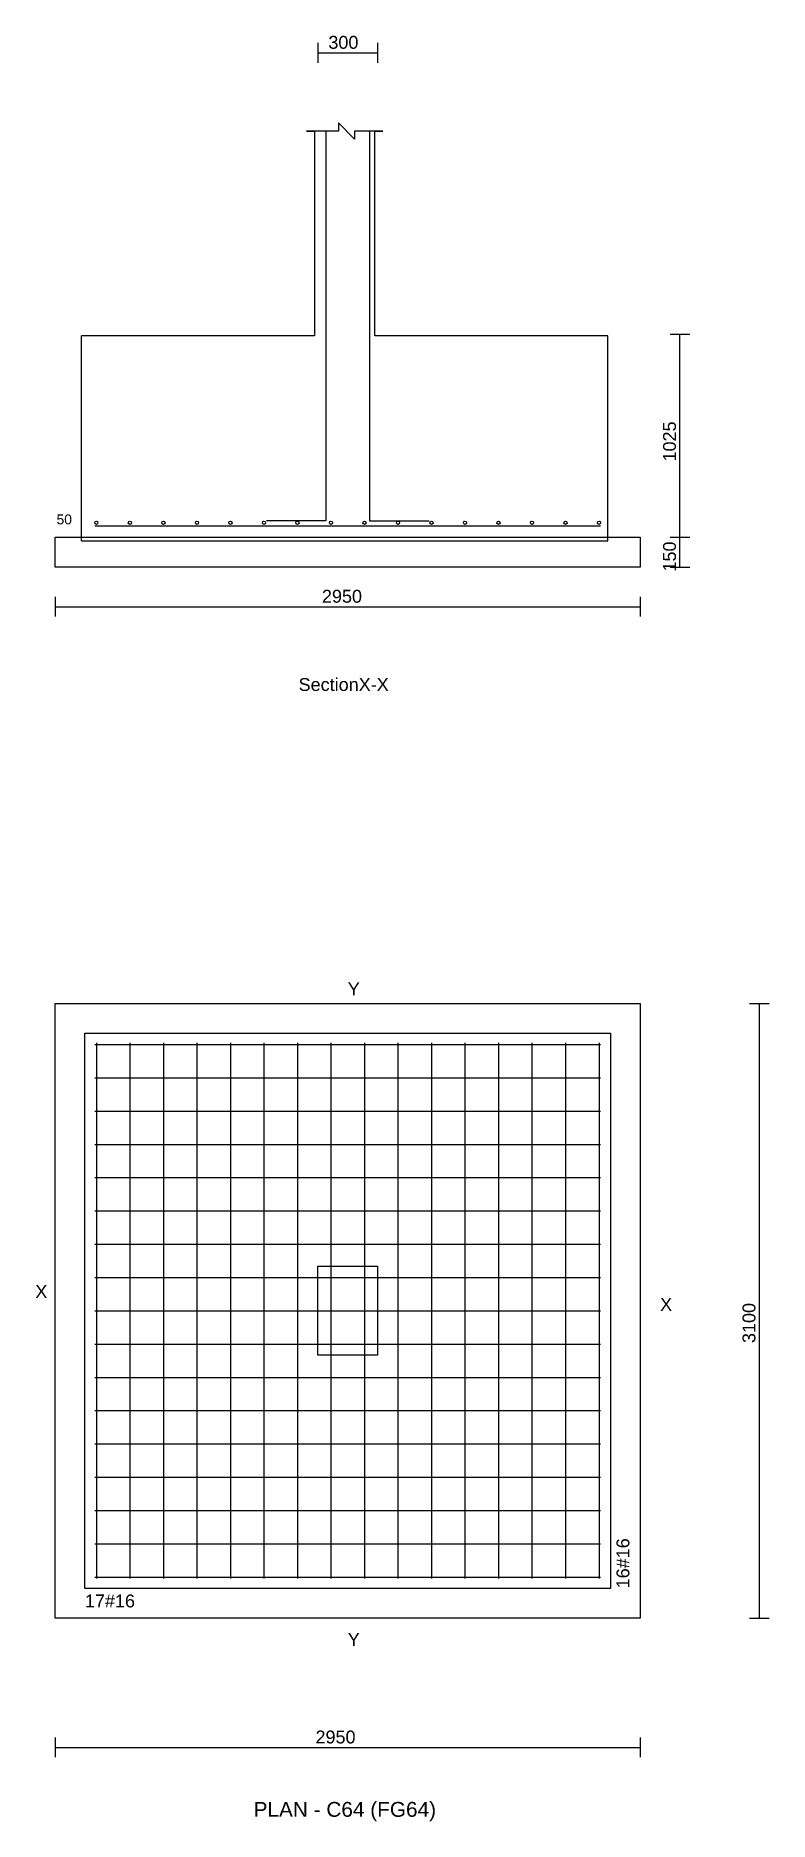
# Model space of a CAD drawing. Extents: x 0 to 27, y -1 to 285.
# Drawn here: x 22.38 to 26.08, y 229.01 to 238.02 of the extents above; entities that cross this region are included whole.
import ezdxf
from ezdxf.enums import TextEntityAlignment as Align

# ---------------------------------------------------------------- set-up
doc = ezdxf.new("R2010")
doc.units = 0
for name, color, linetype in [('Bottom_Cover', 7, 'CONTINUOUS'), ('Column_Bars', 4, 'CONTINUOUS'), ('Column_Dimension', 7, 'CONTINUOUS'), ('Columns', 4, 'CONTINUOUS'), ('dim_all', 7, 'CONTINUOUS'), ('Footing_Plan', 7, 'CONTINUOUS'), ('PCC', 2, 'CONTINUOUS'), ('PCC_Depth', 7, 'CONTINUOUS'), ('Pcc_Plan', 2, 'CONTINUOUS'), ('Plan', 7, 'CONTINUOUS'), ('Plan_Rf_Xdir', 1, 'CONTINUOUS'), ('Plan_Rf_Ydir', 3, 'CONTINUOUS'), ('Section', 2, 'CONTINUOUS'), ('SectionName', 3, 'CONTINUOUS'), ('Sectn_Rf_Xdir', 1, 'CONTINUOUS'), ('Sectn_Rf_Ydir', 3, 'CONTINUOUS'), ('Total_Depth', 7, 'CONTINUOUS'), ('X_Dimension', 7, 'CONTINUOUS')]:
    doc.layers.add(name, color=color, linetype=linetype)
doc.styles.add('STRUDS_Arial', font='ARIAL.TTF', dxfattribs={"height": 0.04})

msp = doc.modelspace()

# ---------------------------------------------------------------- texts
at = {"layer": 'Bottom_Cover', "style": 'STRUDS_Arial'}
msp.add_text('50', height=0.05, dxfattribs=at).set_placement((22.4821, 235.553))
at = {"layer": 'Column_Dimension', "style": 'STRUDS_Arial'}
msp.add_text('300', height=0.065, dxfattribs=at).set_placement((23.8525, 237.951))
at = {"layer": 'dim_all', "style": 'STRUDS_Arial'}
msp.add_text('3100 ', height=0.065, rotation=90, dxfattribs=at).set_placement((26.0054, 231.425))
msp.add_text('2950 ', height=0.065, dxfattribs=at).set_placement((23.7875, 229.406))
at = {"layer": 'PCC_Depth', "style": 'STRUDS_Arial'}
msp.add_text('150', height=0.065, rotation=90, dxfattribs=at).set_placement((25.605, 235.315))
at = {"layer": 'Plan', "style": 'STRUDS_Arial'}
msp.add_text('PLAN - C64 (FG64) ', height=0.075, dxfattribs=at).set_placement((23.95, 229.036), align=Align.CENTER)
at = {"layer": 'Plan_Rf_Xdir', "style": 'STRUDS_Arial'}
msp.add_text('17#16', height=0.065, dxfattribs=at).set_placement((22.625, 230.092))
at = {"layer": 'Plan_Rf_Ydir', "style": 'STRUDS_Arial'}
msp.add_text('16#16', height=0.065, rotation=90, dxfattribs=at).set_placement((25.37, 230.188))
at = {"layer": 'Section', "style": 'STRUDS_Arial'}
msp.add_text('SectionX-X', height=0.065, dxfattribs=at).set_placement((23.7025, 234.713))
at = {"layer": 'SectionName', "style": 'STRUDS_Arial'}
for s, p in [('Y', (23.95, 233.178)), ('X', (22.375, 231.652)), ('X', (25.525, 231.587)), ('Y', (23.95, 229.898))]:
    msp.add_text(s, height=0.065, dxfattribs=at).set_placement(p)
at = {"layer": 'Total_Depth', "style": 'STRUDS_Arial'}
msp.add_text('1025', height=0.065, rotation=90, dxfattribs=at).set_placement((25.605, 235.87))
at = {"layer": 'X_Dimension', "style": 'STRUDS_Arial'}
msp.add_text('2950', height=0.065, dxfattribs=at).set_placement((23.82, 235.158))

# ---------------------------------------------------------------- linework, layer by layer
at = {"layer": 'Column_Bars'}
for p, q in [((23.84, 237.538), (23.84, 235.57)), ((24.06, 237.538), (24.06, 235.57)), ((23.84, 235.57), (23.54, 235.57)), ((24.06, 235.57), (24.36, 235.57))]:
    msp.add_line(p, q, dxfattribs=at)
at = {"layer": 'Columns'}
for p, q in [((23.8, 231.363), (23.8, 231.813)), ((23.8, 231.813), (24.1, 231.813)), ((24.1, 231.813), (24.1, 231.363)), ((24.1, 231.363), (23.8, 231.363))]:
    msp.add_line(p, q, dxfattribs=at)
at = {"layer": 'dim_all'}
for p, q in [((23.8, 237.981), (23.8, 237.881)), ((24.1, 237.981), (24.1, 237.881)), ((23.8, 237.931), (24.1, 237.931)), ((25.575, 236.512), (25.675, 236.512)), ((25.625, 235.488), (25.625, 236.512)), ((25.575, 235.488), (25.675, 235.488)), ((25.575, 235.488), (25.675, 235.488)), ((25.625, 235.338), (25.625, 235.488)), ((25.575, 235.338), (25.675, 235.338)), ((22.475, 235.188), (22.475, 235.088)), ((25.425, 235.188), (25.425, 235.088)), ((22.475, 235.138), (25.425, 235.138)), ((25.9754, 233.137), (26.0754, 233.137)), ((26.0254, 230.038), (26.0254, 233.137)), ((25.9754, 230.038), (26.0754, 230.038)), ((22.475, 229.436), (22.475, 229.336)), ((25.425, 229.436), (25.425, 229.336)), ((22.475, 229.386), (25.425, 229.386))]:
    msp.add_line(p, q, dxfattribs=at)
at = {"layer": 'Footing_Plan'}
for p, q in [((22.625, 230.188), (22.625, 232.988)), ((22.625, 232.988), (25.275, 232.988)), ((25.275, 232.988), (25.275, 230.188)), ((25.275, 230.188), (22.625, 230.188))]:
    msp.add_line(p, q, dxfattribs=at)
at = {"layer": 'PCC'}
for p, q in [((22.475, 235.338), (22.475, 235.488)), ((22.475, 235.488), (25.425, 235.488)), ((22.475, 235.338), (22.475, 235.488)), ((22.475, 235.488), (25.425, 235.488)), ((25.425, 235.488), (25.425, 235.338)), ((25.425, 235.488), (25.425, 235.338)), ((25.425, 235.338), (22.475, 235.338)), ((25.425, 235.338), (22.475, 235.338))]:
    msp.add_line(p, q, dxfattribs=at)
at = {"layer": 'Pcc_Plan'}
for p, q in [((22.475, 230.038), (22.475, 233.137)), ((22.475, 233.137), (25.425, 233.137)), ((25.425, 233.137), (25.425, 230.038)), ((25.425, 230.038), (22.475, 230.038))]:
    msp.add_line(p, q, dxfattribs=at)
at = {"layer": 'Plan_Rf_Xdir'}
for p, q in [((22.675, 232.93), (25.225, 232.93)), ((22.675, 232.762), (25.225, 232.762)), ((22.675, 232.594), (25.225, 232.594)), ((22.675, 232.426), (25.225, 232.426)), ((22.675, 232.259), (25.225, 232.259)), ((22.675, 232.091), (25.225, 232.091)), ((22.675, 231.923), (25.225, 231.923)), ((22.675, 231.755), (25.225, 231.755)), ((22.675, 231.588), (25.225, 231.588)), ((22.675, 231.42), (25.225, 231.42)), ((22.675, 231.252), (25.225, 231.252)), ((22.675, 231.084), (25.225, 231.084)), ((22.675, 230.917), (25.225, 230.917)), ((22.675, 230.749), (25.225, 230.749)), ((22.675, 230.581), (25.225, 230.581)), ((22.675, 230.413), (25.225, 230.413)), ((22.675, 230.245), (25.225, 230.245))]:
    msp.add_line(p, q, dxfattribs=at)
at = {"layer": 'Plan_Rf_Ydir'}
for p, q in [((22.683, 232.938), (22.683, 230.238)), ((22.8519, 232.938), (22.8519, 230.238)), ((23.0209, 232.938), (23.0209, 230.238)), ((23.1898, 232.938), (23.1898, 230.238)), ((23.3587, 232.938), (23.3587, 230.238)), ((23.5277, 232.938), (23.5277, 230.238)), ((23.6966, 232.938), (23.6966, 230.238)), ((23.8655, 232.938), (23.8655, 230.238)), ((24.0345, 232.938), (24.0345, 230.238)), ((24.2034, 232.938), (24.2034, 230.238)), ((24.3723, 232.938), (24.3723, 230.238)), ((24.5413, 232.938), (24.5413, 230.238)), ((24.7102, 232.938), (24.7102, 230.238)), ((24.8791, 232.938), (24.8791, 230.238)), ((25.0481, 232.938), (25.0481, 230.238)), ((25.217, 232.938), (25.217, 230.238))]:
    msp.add_line(p, q, dxfattribs=at)
at = {"layer": 'Section'}
for p, q in [((23.782, 237.536), (23.7415, 237.536)), ((23.7415, 237.536), (23.782, 237.536)), ((23.9035, 237.536), (23.782, 237.536)), ((23.782, 237.536), (23.782, 236.503)), ((23.9846, 237.496), (23.9035, 237.577)), ((23.9035, 237.577), (23.9035, 237.536)), ((24.0859, 237.536), (23.9846, 237.536)), ((23.9846, 237.536), (23.9846, 237.496)), ((24.0859, 236.503), (24.0859, 237.536)), ((24.0859, 237.536), (24.1264, 237.536)), ((24.1264, 237.536), (24.0859, 237.536)), ((23.782, 236.503), (22.6071, 236.503)), ((22.6071, 235.47), (22.6071, 236.503)), ((23.782, 236.503), (23.782, 236.503)), ((23.782, 236.503), (23.782, 236.503)), ((23.782, 236.503), (23.782, 236.503)), ((25.2608, 236.503), (24.0859, 236.503)), ((24.0859, 236.503), (24.0859, 236.503)), ((24.0859, 236.503), (24.0859, 236.503)), ((24.0859, 236.503), (24.0859, 236.503)), ((25.2608, 235.47), (25.2608, 236.503)), ((22.6071, 235.47), (25.2608, 235.47))]:
    msp.add_line(p, q, dxfattribs=at)
at = {"layer": 'Sectn_Rf_Xdir'}
msp.add_line((22.675, 235.546), (25.225, 235.546), dxfattribs=at)
at = {"layer": 'Sectn_Rf_Ydir'}
for centre in [(22.683, 235.561), (22.8519, 235.561), (23.0209, 235.561), (23.1898, 235.561), (23.3587, 235.561), (23.5277, 235.561), (23.6966, 235.561), (23.8655, 235.561), (24.0345, 235.561), (24.2034, 235.561), (24.3723, 235.561), (24.5413, 235.561), (24.7102, 235.561), (24.8791, 235.561), (25.0481, 235.561), (25.217, 235.561)]:
    msp.add_circle(centre, 0.008, dxfattribs=at)

msp.set_redraw_order([(e.dxf.handle, doc.entitydb.next_handle()) for e in msp.query("TEXT MTEXT ATTDEF DIMENSION ARC_DIMENSION")])  # texts and dimensions are drawn at this point

doc.saveas('drawing.dxf')
